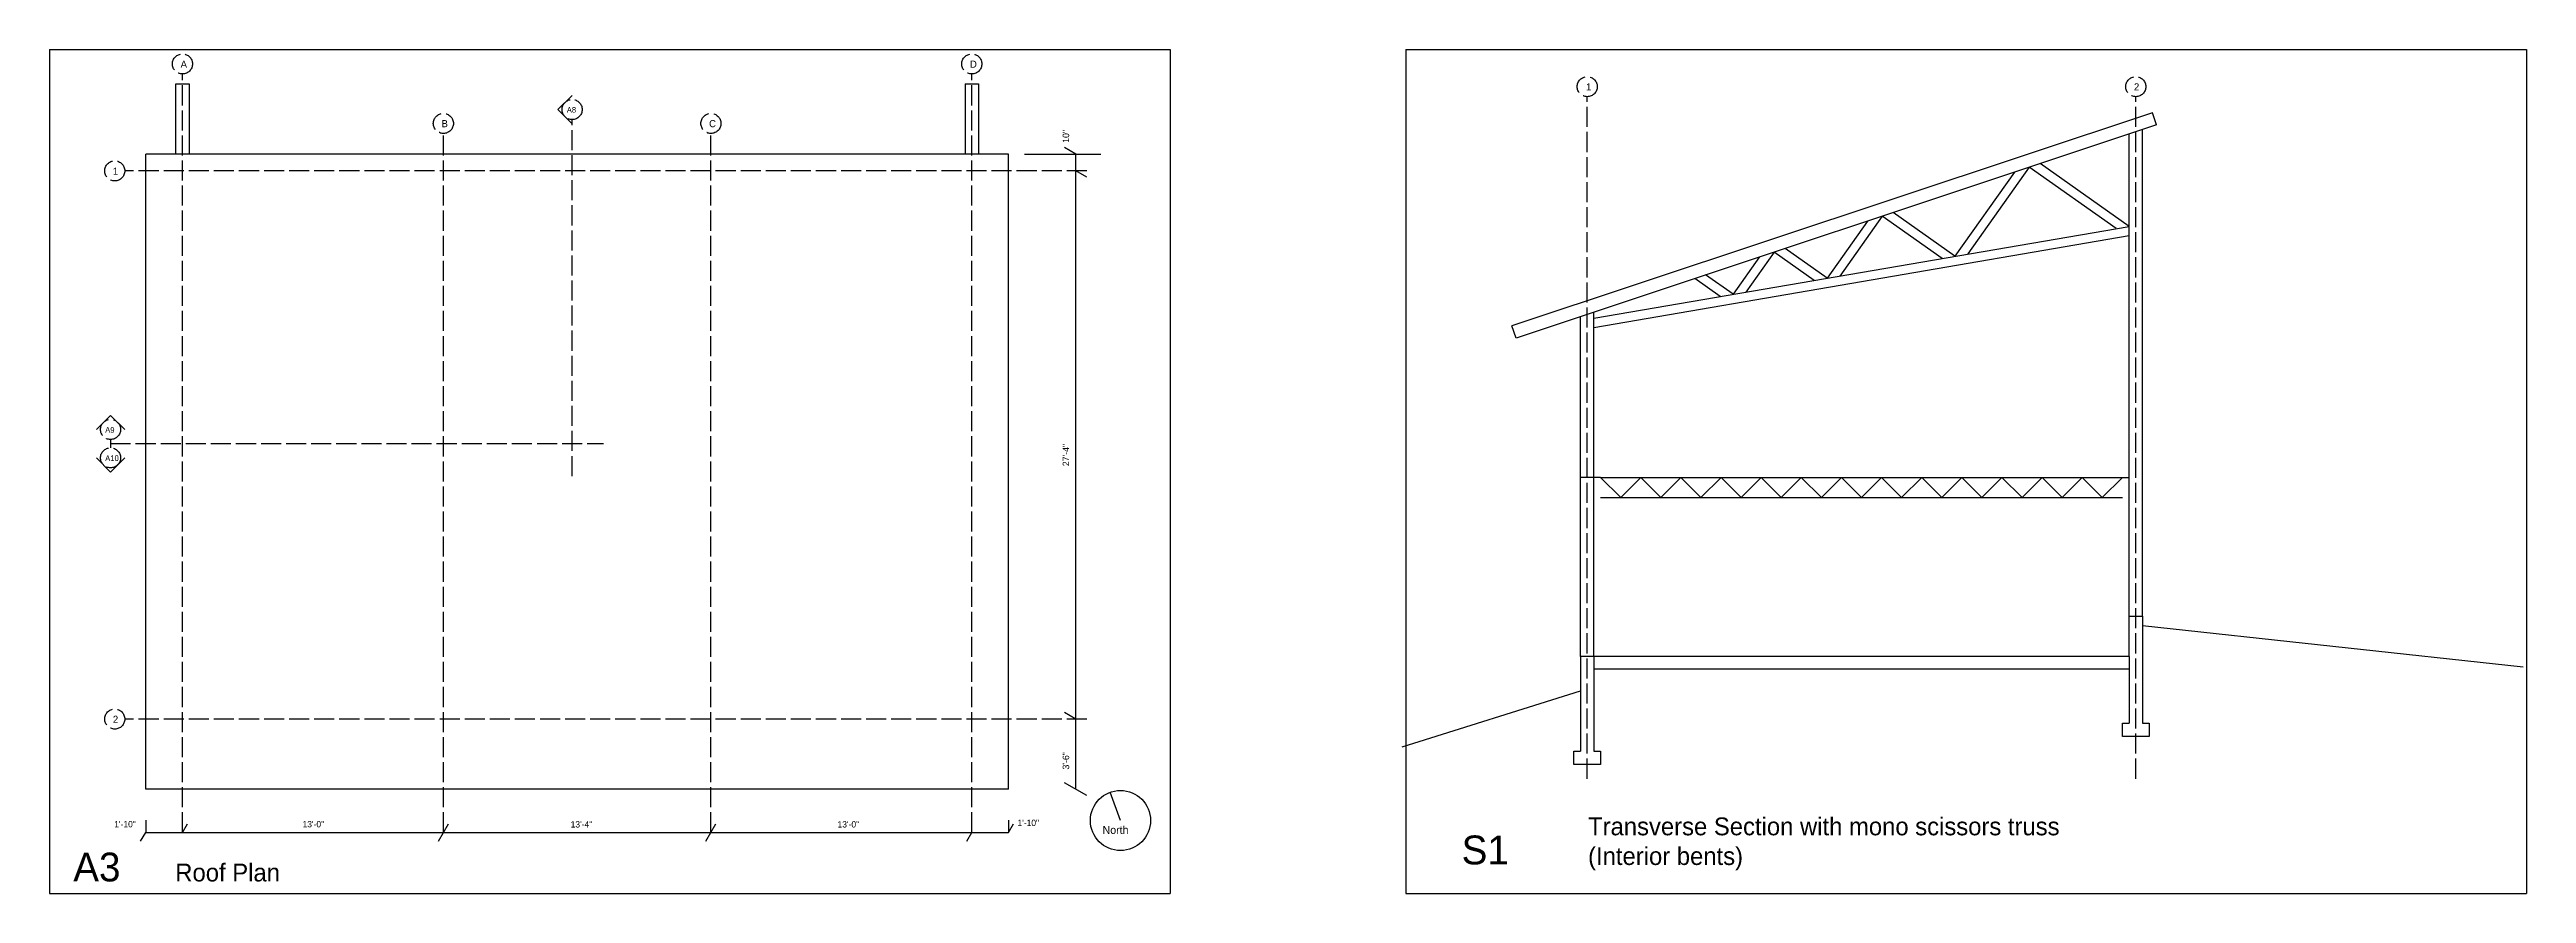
# Model space of a CAD drawing. Header units: inches. Extents: x 1267 to 6358, y -2516 to 4336.
# Drawn here: x 1328 to 2809, y -2516 to -2011 of the extents above; entities that cross this region are included whole.
import ezdxf

# ---------------------------------------------------------------- set-up
doc = ezdxf.new("R2010")
doc.units = ezdxf.units.IN
doc.header["$MEASUREMENT"] = 0
doc.linetypes.add('ACAD_ISO02W100', pattern=[15, 12, -3])
for name, color, linetype in [('const', 7, 'Continuous'), ('e1', 7, 'Continuous'), ('e2', 251, 'Continuous'), ('grid', 252, 'ACAD_ISO02W100'), ('walls', 7, 'Continuous')]:
    doc.layers.add(name, color=color, linetype=linetype)

msp = doc.modelspace()

# ---------------------------------------------------------------- texts
at = {"layer": 'const', "attachment_point": 1}
for s, insert, char_height, width in [('A', (1406.2, -2017.7), 4.26, 1625.197), ('D', (1878.2, -2017.7), 4.26, 1625.197), ('1', (2246.6, -2031.3), 4.26, 1625.197), ('2', (2574.2, -2031.3), 4.26, 1625.197), ('B', (1562.2, -2053.3), 4.26, 1625.197), ('A8', (1637.1, -2045.5), 3.41, 1300.158), ('C', (1722.2, -2053.3), 4.26, 1625.197), ('1', (1365.7, -2081.7), 4.26, 1625.197), ('A9', (1361.1, -2237), 3.41, 1300.158), ('A10', (1361.1, -2253.9), 3.41, 1300.158), ('2', (1365.7, -2409.7), 4.26, 1625.197), ('1\'-10"', (1366.5, -2472.7), 3.79, 1444.62), ('13\'-0"', (1479.1, -2472.7), 3.79, 1444.62), ('13\'-4"', (1639.4, -2472.8), 3.79, 1444.62), ('13\'-0"', (1799, -2472.8), 3.79, 1444.62), ('1\'-10"', (1906.6, -2471.9), 3.79, 1444.62), ('Transverse Section with mono scissors truss\\P(Interior bents)', (2247.8, -2470.6), 10.656, 4062.993), ('North', (1957.5, -2475.7), 4.74, 1805.775), ('S1', (2172.2, -2481.4), 17.26, 6582.049), ('A3', (1342, -2491.6), 17.26, 6582.049), ('Roof Plan', (1403, -2498.2), 10.66, 4062.993)]:
    msp.add_mtext(s, dxfattribs=dict(at, insert=insert, char_height=char_height, width=width))
at = {"layer": 'const', "char_height": 3.91, "width": 1491.22, "attachment_point": 1, "rotation": 90}
for s, insert in [('10"', (1933.6, -2066.9)), ('27\'-4"', (1933.6, -2260.4)), ('3\'-6"', (1933.6, -2441.9))]:
    msp.add_mtext(s, dxfattribs=dict(at, insert=insert))

# ---------------------------------------------------------------- linework, layer by layer
for p, q in [((1327.8, -2011.1), (1327.8, -2516.1)), ((1327.8, -2011.1), (1997.9, -2011.1)), ((1997.9, -2011.1), (1997.9, -2516.1)), ((2138.8, -2011.1), (2808.9, -2011.1)), ((2138.8, -2011.1), (2138.8, -2516.1)), ((2808.9, -2011.1), (2808.9, -2516.1)), ((2571.3, -2350.2), (2579.3, -2350.2)), ((1327.8, -2516.1), (1997.9, -2516.1)), ((2138.8, -2516.1), (2808.9, -2516.1))]:
    msp.add_line(p, q)
at = {"layer": 'const'}
for p, q in [((1941.5, -2073.7), (1934.8, -2069.8)), ((1941.5, -2453.7), (1941.5, -2073.7)), ((1948.1, -2087.5), (1941.5, -2083.7)), ((1941.5, -2411.7), (1934.8, -2407.8)), ((1948.1, -2457.5), (1934.8, -2449.8)), ((1385.3, -2472.2), (1385.3, -2479.5)), ((1901.3, -2472.2), (1901.3, -2479.5)), ((1382.3, -2484.7), (1385.3, -2479.5)), ((1385.3, -2479.5), (1901.3, -2479.5)), ((1407.3, -2479.5), (1410.3, -2474.3)), ((1560.3, -2484.7), (1566.3, -2474.3)), ((1720.3, -2484.7), (1726.3, -2474.3)), ((1876.3, -2484.7), (1879.3, -2479.5)), ((1901.3, -2479.5), (1904.3, -2474.3))]:
    msp.add_line(p, q, dxfattribs=at)
at = {"layer": 'e1'}
for p, q in [((2502.8, -2084.4), (2467.2, -2134.7)), ((2511.6, -2081.4), (2474.9, -2133.4)), ((2563.6, -2118.2), (2511.6, -2081.4)), ((2571.3, -2116.9), (2518.1, -2079.3)), ((2251.3, -2171.8), (2571.3, -2116.9)), ((2414.9, -2113.7), (2390.7, -2147.9)), ((2423.7, -2110.7), (2398.4, -2146.6)), ((2459.5, -2136.1), (2423.7, -2110.7)), ((2467.2, -2134.7), (2430.2, -2108.6)), ((2251.3, -2177.4), (2571.3, -2122.4)), ((2359.1, -2132.3), (2342.2, -2156.2)), ((2383, -2149.2), (2359.1, -2132.3)), ((2390.7, -2147.9), (2365.6, -2130.1)), ((2334.5, -2157.5), (2318.1, -2145.9)), ((2350.3, -2135.2), (2334.5, -2157.5)), ((2326.8, -2158.8), (2311.6, -2148.1)), ((1901.3, -2453.7), (1385.3, -2453.7))]:
    msp.add_line(p, q, dxfattribs=at)
msp.add_circle((1968.2, -2472.4), 18, dxfattribs=at)
at = {"layer": 'e2'}
msp.add_line((1910.9, -2073.7), (1956.5, -2073.7), dxfattribs=at)
at = {"layer": 'grid'}
for p, q in [((1407.3, -2479.5), (1407.3, -2025.7)), ((1879.3, -2479.5), (1879.3, -2025.7)), ((2247.3, -2447.4), (2247.3, -2039.3)), ((2575.3, -2447.4), (2575.3, -2039.3)), ((1640.3, -2266.3), (1640.3, -2053)), ((1563.3, -2479.5), (1563.3, -2061.3)), ((1723.3, -2479.5), (1723.3, -2061.3)), ((1948.1, -2083.7), (1372.8, -2083.7)), ((1364.3, -2244.4), (1364.3, -2249.4)), ((1364.3, -2246.9), (1659.1, -2246.9)), ((1948.1, -2411.7), (1372.8, -2411.7))]:
    msp.add_line(p, q, dxfattribs=at)
for centre in [(1407.3, -2019.7), (1879.3, -2019.7), (2247.3, -2033.3), (2575.3, -2033.3), (1640.3, -2047), (1563.3, -2055.3), (1723.3, -2055.3), (1366.8, -2083.7), (1364.3, -2238.4), (1364.3, -2255.4), (1366.8, -2411.7)]:
    msp.add_circle(centre, 6, dxfattribs=at)
at = {"layer": 'walls'}
for p, q in [((1403.3, -2073.7), (1403.3, -2031.7)), ((1403.3, -2031.7), (1411.3, -2031.7)), ((1411.3, -2031.7), (1411.3, -2073.7)), ((1640.3, -2038.5), (1631.8, -2047)), ((1875.3, -2031.7), (1883.3, -2031.7)), ((1875.3, -2031.7), (1875.3, -2073.7)), ((1883.3, -2031.7), (1883.3, -2073.7)), ((1640.3, -2055.5), (1631.8, -2047)), ((2585.3, -2048.9), (2202.3, -2176.5)), ((2587.7, -2056.1), (2204.7, -2183.7)), ((2587.7, -2056.1), (2585.3, -2048.9)), ((2571.3, -2374.2), (2571.3, -2061.5)), ((2579.3, -2350.2), (2579.3, -2058.9)), ((1385.3, -2453.7), (1385.3, -2073.7)), ((1901.3, -2073.7), (1385.3, -2073.7)), ((1901.3, -2453.7), (1901.3, -2073.7)), ((2204.7, -2183.7), (2202.3, -2176.5)), ((2243.3, -2374.2), (2243.3, -2170.9)), ((2251.3, -2374.2), (2251.3, -2168.2)), ((1355.8, -2238.4), (1364.3, -2230)), ((1372.8, -2238.4), (1364.3, -2230)), ((1355.8, -2255.4), (1364.3, -2263.9)), ((1372.8, -2255.4), (1364.3, -2263.9)), ((2255.3, -2267.2), (2243.3, -2267.2)), ((2255.3, -2267.2), (2571.3, -2267.2)), ((2255.3, -2267.2), (2267.3, -2279.2)), ((2255.3, -2279.2), (2567.3, -2279.2)), ((2267.3, -2279.2), (2279.3, -2267.2)), ((2279.3, -2267.2), (2291.3, -2279.2)), ((2291.3, -2279.2), (2303.3, -2267.2)), ((2303.3, -2267.2), (2315.3, -2279.2)), ((2315.3, -2279.2), (2327.3, -2267.2)), ((2327.3, -2267.2), (2339.3, -2279.2)), ((2339.3, -2279.2), (2351.3, -2267.2)), ((2351.3, -2267.2), (2363.3, -2279.2)), ((2363.3, -2279.2), (2375.3, -2267.2)), ((2375.3, -2267.2), (2387.3, -2279.2)), ((2387.3, -2279.2), (2399.3, -2267.2)), ((2399.3, -2267.2), (2411.3, -2279.2)), ((2411.3, -2279.2), (2423.3, -2267.2)), ((2423.3, -2267.2), (2435.3, -2279.2)), ((2435.3, -2279.2), (2447.3, -2267.2)), ((2447.3, -2267.2), (2459.3, -2279.2)), ((2459.3, -2279.2), (2471.3, -2267.2)), ((2471.3, -2267.2), (2483.3, -2279.2)), ((2483.3, -2279.2), (2495.3, -2267.2)), ((2495.3, -2267.2), (2507.3, -2279.2)), ((2507.3, -2279.2), (2519.3, -2267.2)), ((2519.3, -2267.2), (2531.3, -2279.2)), ((2531.3, -2279.2), (2543.3, -2267.2)), ((2543.3, -2267.2), (2555.3, -2279.2)), ((2555.3, -2279.2), (2567.3, -2267.2)), ((2579.3, -2350.2), (2579.3, -2414.2)), ((2579.3, -2355.7), (2806.9, -2380.4)), ((2571.3, -2374.2), (2243.3, -2374.2)), ((2243.3, -2374.2), (2243.3, -2393.7)), ((2251.3, -2374.2), (2251.3, -2430.9)), ((2251.3, -2381.7), (2571.3, -2381.7)), ((2571.3, -2374.2), (2571.3, -2414.2)), ((2136.7, -2428.4), (2243.3, -2394.9)), ((2243.3, -2393.7), (2243.3, -2430.9)), ((2567.3, -2422.2), (2567.3, -2414.2)), ((2567.3, -2414.2), (2571.3, -2414.2)), ((2583.3, -2422.2), (2567.3, -2422.2)), ((2579.3, -2414.2), (2583.3, -2414.2)), ((2583.3, -2414.2), (2583.3, -2422.2)), ((2239.3, -2438.9), (2239.3, -2430.9)), ((2239.3, -2430.9), (2243.3, -2430.9)), ((2255.3, -2438.9), (2239.3, -2438.9)), ((2251.3, -2430.9), (2255.3, -2430.9)), ((2255.3, -2430.9), (2255.3, -2438.9)), ((1968.2, -2472.4), (1962.1, -2455.5))]:
    msp.add_line(p, q, dxfattribs=at)

msp.set_redraw_order([(e.dxf.handle, doc.entitydb.next_handle()) for e in msp.query("TEXT MTEXT ATTDEF DIMENSION ARC_DIMENSION")])  # texts and dimensions are drawn at this point

doc.saveas('drawing.dxf')
